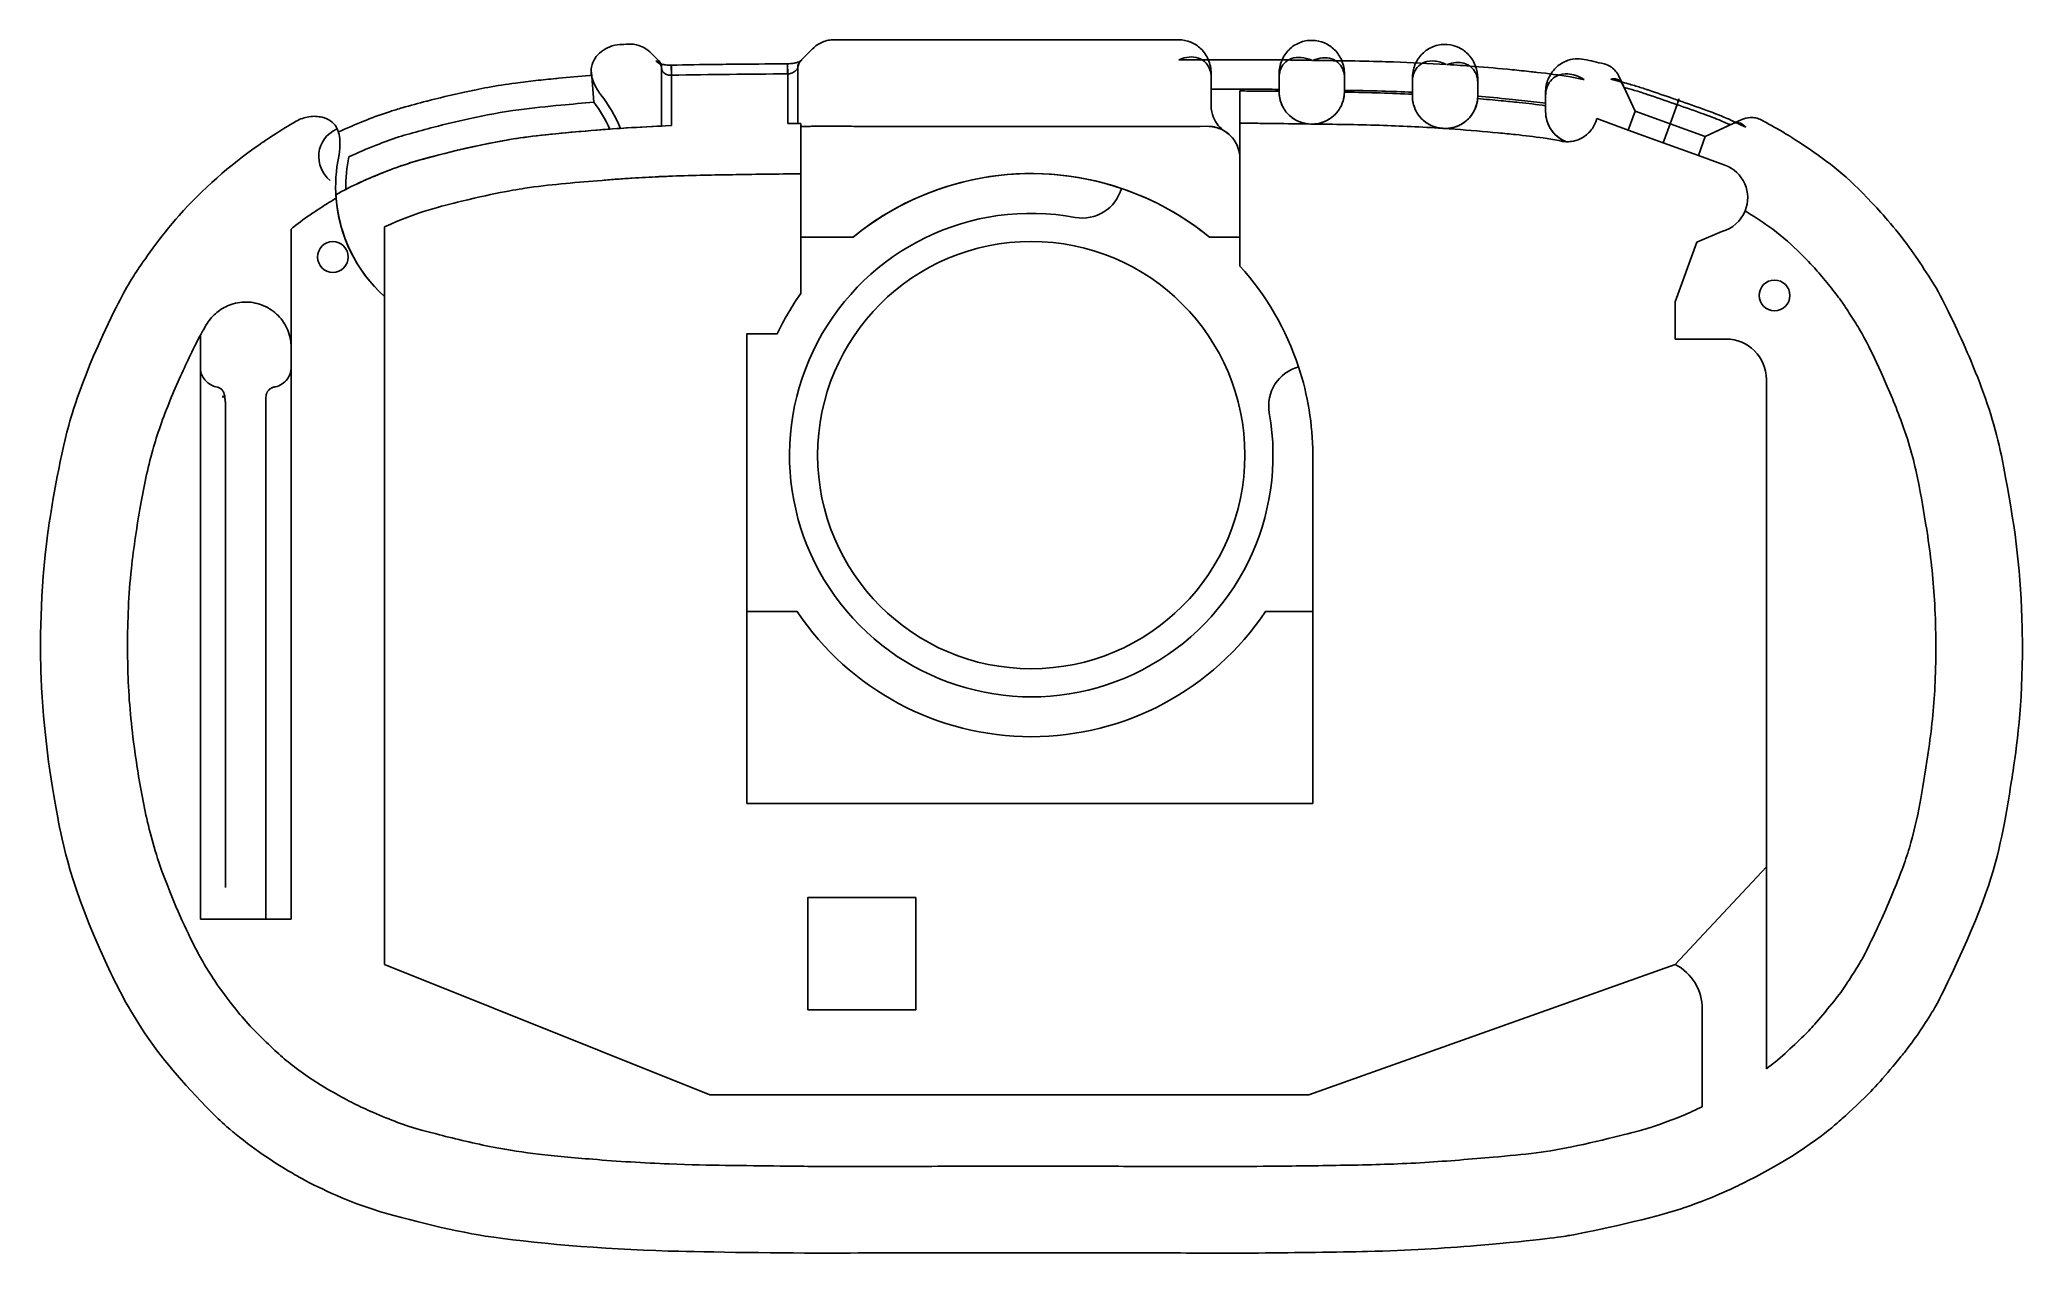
# Model space of a CAD drawing. Header units: inches. Extents: x -3.87 to 3.87, y -2.37 to 2.37.
import ezdxf

# ---------------------------------------------------------------- set-up
doc = ezdxf.new("R2010")
doc.units = ezdxf.units.IN
doc.layers.get('0').update_dxf_attribs({"linetype": 'CONTINUOUS'})

msp = doc.modelspace()

# ---------------------------------------------------------------- linework, layer by layer
for p, q in [((-0.8548, 2.3311), (-0.9009, 2.285)), ((1.0962, 2.3641), (1.0932, 2.3642)), ((1.6218, 2.3478), (1.6187, 2.348)), ((-1.4555, 2.285), (-1.4851, 2.3146)), ((-1.444, 2.0299), (-1.444, 2.2572)), ((-1.4055, 2.2673), (-1.4046, 2.228)), ((-0.9525, 2.2728), (-0.9522, 2.2335)), ((-0.9522, 2.2728), (-0.9518, 2.2335)), ((-0.9125, 2.2572), (-0.9125, 2.0403)), ((0.5784, 2.2886), (0.5744, 2.2886)), ((1.7261, 2.2626), (1.7237, 2.2628)), ((-1.7083, 2.1226), (-1.7177, 2.2403)), ((-1.4046, 2.228), (-1.4046, 2.0314)), ((-0.9522, 2.2335), (-0.9518, 2.2335)), ((-0.9518, 2.04), (-0.9518, 2.2335)), ((0.7003, 2.1083), (0.7003, 2.2351)), ((0.7003, 2.2194), (0.7003, 2.1734)), ((0.7003, 2.1734), (0.7003, 2.1083)), ((0.9653, 2.2327), (0.9653, 2.1638)), ((0.9653, 2.173), (0.9653, 2.2172)), ((0.9653, 2.1656), (0.9653, 2.173)), ((1.2203, 2.1638), (1.2203, 2.2327)), ((1.2203, 2.2167), (1.2203, 2.1692)), ((1.4853, 2.2168), (1.4853, 2.1467)), ((1.4853, 2.1618), (1.4853, 2.2018)), ((1.7403, 2.1465), (1.7403, 2.2166)), ((1.7403, 2.1998), (1.7403, 2.1465)), ((2.3544, 2.0884), (2.2908, 2.2248)), ((2.3059, 2.1925), (2.3115, 2.1806)), ((2.3115, 2.1806), (2.3544, 2.0884)), ((-2.3591, 2.1273), (-2.3608, 2.1269)), ((0.8127, 2.0407), (0.8127, 2.1667)), ((0.8127, 1.9028), (0.8127, 2.1667)), ((0.9653, 2.1638), (0.9653, 2.1656)), ((1.2203, 2.1622), (1.2203, 2.1622)), ((1.4853, 2.1467), (1.4853, 2.1539)), ((1.7403, 2.1465), (1.7403, 2.1459)), ((1.7403, 2.1459), (1.7403, 2.1459)), ((2.0053, 2.1611), (2.0053, 2.0862)), ((2.0053, 2.1195), (2.0053, 2.1473)), ((2.0053, 2.0862), (2.0053, 2.1092)), ((2.4913, 2.0386), (2.5185, 2.1134)), ((2.5185, 2.1134), (2.4913, 2.0386)), ((2.5102, 2.1347), (2.5049, 2.1365)), ((-0.9007, 1.8435), (-0.9007, 2.0404)), ((-0.9007, 2.0404), (-0.9007, 2.0286)), ((-0.9007, 2.0286), (-0.9007, 1.5963)), ((1.0896, 2.0378), (1.0927, 2.0378)), ((1.603, 2.021), (1.606, 2.0208)), ((2.2009, 2.0464), (2.2054, 2.0589)), ((2.2054, 2.0589), (2.3275, 2.0144)), ((2.3275, 2.0144), (2.3544, 2.0884)), ((2.3544, 2.0884), (2.4913, 2.0386)), ((2.4913, 2.0386), (2.6282, 1.9888)), ((2.7704, 2.0551), (2.6282, 1.9888)), ((2.6282, 1.9888), (2.7259, 2.0343)), ((2.7259, 2.0343), (2.737, 2.0395)), ((2.6282, 1.9888), (2.6013, 1.9148)), ((0.8127, 1.5963), (0.8127, 1.9028)), ((2.6013, 1.9148), (2.7049, 1.8771)), ((-2.8892, 1.6282), (-2.8892, -1.0644)), ((-2.8892, 1.1662), (-2.8892, 1.6282)), ((-2.525, 1.3645), (-2.525, 1.6368)), ((-0.9007, 1.5963), (-0.697, 1.5963)), ((0.694, 1.5963), (0.8127, 1.5963)), ((2.5958, 1.5774), (2.5111, 1.3447)), ((2.6931, 1.6189), (2.5958, 1.5774)), ((-2.525, -1.2414), (-2.525, 1.3645)), ((2.5111, 1.3447), (2.5111, 1.199)), ((-3.2436, -1.0644), (-3.2436, 1.2137)), ((2.5111, 1.199), (2.709, 1.199)), ((2.8665, 1.0415), (2.8665, -1.6479)), ((-3.1451, -0.941), (-3.1451, 0.9305)), ((-2.9877, 0.9727), (-2.9877, -1.0644)), ((2.8665, -0.8605), (2.5111, -1.2406)), ((2.8665, -1.6479), (2.8665, -0.8605)), ((-2.8892, -1.0644), (-3.2436, -1.0644)), ((-1.2552, -1.7496), (-2.525, -1.2414)), ((2.5111, -1.2406), (1.081, -1.7496)), ((2.6165, -1.7961), (2.6165, -1.4149)), ((2.6165, -1.4149), (2.6165, -1.7961)), ((1.081, -1.7496), (-1.2552, -1.7496))]:
    msp.add_line(p, q)
for points in [[(2.4644, 1.9646), (2.3275, 2.0144), (2.3544, 2.0884), (2.4913, 2.0386)], [(2.6013, 1.9148), (2.4644, 1.9646), (2.4913, 2.0386), (2.6282, 1.9888)], [(-0.4516, -0.9792), (-0.4516, -1.418), (-0.8731, -1.418), (-0.8731, -0.9792)]]:
    msp.add_lwpolyline(points, close=True)
for points in [[(0.9272, 0.9107, -0.389301), (1.0416, 1.0903, -0.078897), (1.0969, 0.7503), (1.0969, 0.1358), (0.9118, 0.1358, -0.53447), (-0.9148, 0.1358), (-1.1109, 0.1358), (-1.1109, 1.2196), (-0.9926, 1.2196, -0.041569), (-0.9007, 1.3771), (-0.9007, 1.5963), (-0.697, 1.5963, -0.258398), (0.3501, 1.7868, -0.389301), (0.1697, 1.6737, 3.19612)], [(0.8127, 1.4834, -0.104652), (1.0416, 1.0903, 0.389301), (0.9272, 0.9107, -3.19612), (0.1697, 1.6737, 0.389301), (0.3501, 1.7868, -0.090203), (0.694, 1.5963), (0.8127, 1.5963)], [(-1.1109, -0.6131), (-1.1109, 0.1358), (-0.9148, 0.1358, 0.53447), (0.9118, 0.1358), (1.0969, 0.1358), (1.0969, -0.6131)]]:
    msp.add_lwpolyline(points, format="xyb", close=True)
for centre, radius in [((-2.7265, 1.519), 0.06), ((-0.0015, 0.7461), 0.8335), ((2.8985, 1.369), 0.06)]:
    msp.add_circle(centre, radius)
for centre, radius, start, end in [((-1.4833, 2.2572), 0.0394, 0, 45), ((-0.8731, 2.2572), 0.0394, 135, 180), ((-2.1365, 1.794), 0.5398, 24.50943, 37.50103), ((-2.1365, 1.794), 0.5791, 23.06479, 38.21504), ((-2.6636, 1.9101), 0.1181, 114.66995, 231.74208), ((0.6868, 1.9028), 0.126, 57.36493, 90.08832), ((-2.1365, 1.794), 0.5791, 168.28052, 184.51589), ((-2.1365, 1.794), 0.5398, 167.581, 181.1991), ((2.6585, 1.7498), 0.1354, -22.14739, 70), ((-0.0015, 0.7461), 1.0984, 50.71503, 129.28497), ((-2.1365, 1.794), 0.5791, 183.20878, 227.86311), ((-2.1365, 1.794), 0.5791, 184.51589, 227.86311), ((2.6585, 1.7498), 0.1354, 284.79928, 337.85261), ((2.709, 1.0415), 0.1575, 0, 90), ((2.4197, -1.4149), 0.1969, 0.00003, 62.32205), ((2.4197, -1.4149), 0.1969, 0.00003, 62.32205)]:
    msp.add_arc(centre, radius, start, end)
for centre, major_axis, ratio, start_param, end_param in [((-1.4825, 2.2502), (0.0345, 0.0189), 0.955342, 5.762238, 6.908721), ((-1.4062, 2.2279), (-0.0009, 0.0394), 0.020321, 4.711912, 6.30531), ((-0.8732, 2.2565), (-0.0362, 0.0154), 0.992911, 5.802521, 6.687091), ((2.4995, 2.061), (0.0259, 0.0744), 0.014045, 5.497688, 6.664639), ((2.4995, 2.061), (0.0259, 0.0744), 0.014045, 5.497688, 6.664639), ((-3.1746, 0.974), (0.0275, 0.0024), 0.036655, 5.317963, 6.613948), ((-3.1746, 0.974), (0.0275, 0.0024), 0.036655, 5.317963, 6.613948), ((-3.1744, 0.9727), (0.0275, 0.0022), 0.054654, 5.315731, 6.60415), ((-3.1744, 0.9727), (0.0275, 0.0022), 0.054654, 5.315731, 6.60415)]:
    msp.add_ellipse(centre, major_axis=major_axis, ratio=ratio, start_param=start_param, end_param=end_param)
for points, knots in [([(-1.6071, 2.3476), (-1.6204, 2.3468), (-1.6334, 2.3439), (-1.6574, 2.3348), (-1.6684, 2.3287), (-1.6886, 2.3132), (-1.6978, 2.3036), (-1.7099, 2.2846), (-1.7153, 2.2737), (-1.7191, 2.2514), (-1.7192, 2.2429), (-1.7171, 2.2244), (-1.7144, 2.2146), (-1.7049, 2.189), (-1.6956, 2.172), (-1.6857, 2.1579)], [-0.8054927, -0.8054927, -0.8054927, -0.8054927, -0.6589632, -0.6589632, -0.5214723, -0.5214723, -0.3769336, -0.3769336, -0.2712665, -0.2712665, -0.2064067, -0.2064067, -0.1312136, -0.1312136, 0, 0, 0, 0]), ([(-1.4851, 2.3146), (-1.4918, 2.3213), (-1.4993, 2.3273), (-1.5153, 2.3372), (-1.5238, 2.3412), (-1.5463, 2.3486), (-1.5605, 2.3505), (-1.5747, 2.3497)], [-0.2519849, -0.2519849, -0.2519849, -0.2519849, -0.1798192, -0.1798192, -0.1084999, -0.1084999, 0, 0, 0, 0]), ([(-0.7708, 2.3669), (-0.7785, 2.3669), (-0.7862, 2.3661), (-0.8014, 2.3629), (-0.8088, 2.3605), (-0.8305, 2.3513), (-0.8437, 2.3423), (-0.8548, 2.3311)], [-0.2383048, -0.2383048, -0.2383048, -0.2383048, -0.1796669, -0.1796669, -0.1200475, -0.1200475, 0, 0, 0, 0]), ([(0.5744, 2.3666), (0.463, 2.3667), (0.3511, 2.3664), (0.0368, 2.3652), (-0.1667, 2.3662), (-0.3997, 2.3665), (-0.5917, 2.3667), (-0.7708, 2.3669)], [-315.246858, -315.246858, -315.246858, -315.246858, -312.494557, -312.494557, -307.554489, -307.554489, -306.880434, -306.880434, -306.880434, -306.880434]), ([(0.5744, 2.3666), (0.5902, 2.3666), (0.6058, 2.3635), (0.6354, 2.3514), (0.6489, 2.3424), (0.6725, 2.3194), (0.6821, 2.3054), (0.6926, 2.2814), (0.6955, 2.2724), (0.6993, 2.254), (0.7003, 2.2446), (0.7003, 2.2351)], [0, 0, 0, 0, 0.1204274, 0.1204274, 0.243238, 0.243238, 0.3711342, 0.3711342, 0.4426437, 0.4426437, 0.5145061, 0.5145061, 0.5145061, 0.5145061]), ([(0.9653, 2.2327), (0.9653, 2.2506), (0.9688, 2.2684), (0.9823, 2.301), (0.9919, 2.3156), (1.016, 2.3396), (1.0299, 2.3488), (1.0528, 2.3582), (1.0607, 2.3606), (1.0768, 2.3636), (1.085, 2.3643), (1.0932, 2.3642)], [0, 0, 0, 0, 0.1364702, 0.1364702, 0.2688565, 0.2688565, 0.3952724, 0.3952724, 0.4579695, 0.4579695, 0.5204973, 0.5204973, 0.5204973, 0.5204973]), ([(1.0962, 2.3641), (1.112, 2.3639), (1.1276, 2.3605), (1.157, 2.348), (1.1704, 2.3388), (1.1937, 2.3154), (1.2031, 2.3013), (1.2167, 2.269), (1.2203, 2.2509), (1.2203, 2.2327)], [0, 0, 0, 0, 0.1204668, 0.1204668, 0.2434383, 0.2434383, 0.3715507, 0.3715507, 0.5100938, 0.5100938, 0.5100938, 0.5100938]), ([(1.4853, 2.2168), (1.4853, 2.2347), (1.4888, 2.2524), (1.5023, 2.285), (1.5119, 2.2996), (1.536, 2.3236), (1.5499, 2.3329), (1.5737, 2.3426), (1.5825, 2.3451), (1.6005, 2.3481), (1.6096, 2.3485), (1.6187, 2.348)], [0, 0, 0, 0, 0.1364248, 0.1364248, 0.2687743, 0.2687743, 0.3951826, 0.3951826, 0.4649597, 0.4649597, 0.5345497, 0.5345497, 0.5345497, 0.5345497]), ([(1.6218, 2.3478), (1.6376, 2.3468), (1.653, 2.3427), (1.6819, 2.3288), (1.6949, 2.319), (1.7172, 2.2944), (1.726, 2.2798), (1.7375, 2.2488), (1.7403, 2.2327), (1.7403, 2.2166)], [0, 0, 0, 0, 0.1206096, 0.1206096, 0.2440975, 0.2440975, 0.3728876, 0.3728876, 0.4957037, 0.4957037, 0.4957037, 0.4957037]), ([(-1.4277, 2.2684), (-1.433, 2.2691), (-1.4381, 2.2701), (-1.4472, 2.2726), (-1.4513, 2.274), (-1.4589, 2.2776), (-1.462, 2.2797), (-1.4647, 2.2828), (-1.4652, 2.2839), (-1.4651, 2.2848)], [-0.2184546, -0.2184546, -0.2184546, -0.2184546, -0.1643013, -0.1643013, -0.110139, -0.110139, -0.0423612, -0.0423612, 0, 0, 0, 0]), ([(-1.4435, 2.2502), (-1.4431, 2.2487), (-1.4425, 2.2472), (-1.44, 2.243), (-1.4379, 2.2405), (-1.433, 2.2362), (-1.4305, 2.2344), (-1.4231, 2.2305), (-1.4178, 2.2287), (-1.4099, 2.2279), (-1.4076, 2.2278), (-1.4054, 2.2279)], [0, 0, 0, 0, 0.0423612, 0.0423612, 0.110139, 0.110139, 0.1643013, 0.1643013, 0.2516868, 0.2516868, 0.2858883, 0.2858883, 0.2858883, 0.2858883]), ([(-1.4071, 2.2673), (-1.4107, 2.2672), (-1.4142, 2.2672), (-1.4211, 2.2676), (-1.4245, 2.2679), (-1.4277, 2.2684)], [-0.28588831, -0.28588831, -0.28588831, -0.28588831, -0.25168679, -0.25168679, -0.21845463, -0.21845463, -0.21845463, -0.21845463]), ([(-1.1307, 2.2713), (-1.1468, 2.2712), (-1.1628, 2.271), (-1.1961, 2.2707), (-1.2133, 2.2705), (-1.2306, 2.2703)], [-0.6967323, -0.6967323, -0.6967323, -0.6967323, -0.5745198, -0.5745198, -0.4432456, -0.4432456, -0.4432456, -0.4432456]), ([(-0.9222, 2.2764), (-0.9252, 2.2757), (-0.9284, 2.275), (-0.9348, 2.274), (-0.9382, 2.2736), (-0.9451, 2.273), (-0.9487, 2.2728), (-0.9522, 2.2728)], [-0.1050098, -0.1050098, -0.1050098, -0.1050098, -0.0704452, -0.0704452, -0.0358705, -0.0358705, 0, 0, 0, 0]), ([(-0.9518, 2.2335), (-0.9495, 2.2335), (-0.9471, 2.2337), (-0.9425, 2.2345), (-0.9403, 2.2351), (-0.9348, 2.2369), (-0.9315, 2.2384), (-0.9263, 2.2415), (-0.9242, 2.2429), (-0.9193, 2.2469), (-0.9168, 2.2495), (-0.9136, 2.2538), (-0.9127, 2.2556), (-0.9125, 2.2565)], [0, 0, 0, 0, 0.0358705, 0.0358705, 0.0704452, 0.0704452, 0.1268013, 0.1268013, 0.1713693, 0.1713693, 0.2436553, 0.2436553, 0.309656, 0.309656, 0.309656, 0.309656]), ([(-0.9006, 2.2842), (-0.9023, 2.2833), (-0.9046, 2.2821), (-0.91, 2.2799), (-0.9132, 2.2788), (-0.9185, 2.2773), (-0.9203, 2.2768), (-0.9222, 2.2764)], [-0.2159282, -0.2159282, -0.2159282, -0.2159282, -0.1713693, -0.1713693, -0.1268013, -0.1268013, -0.1050098, -0.1050098, -0.1050098, -0.1050098]), ([(-0.8983, 2.2868), (-0.8967, 2.2875), (-0.8967, 2.2869), (-0.8987, 2.2854), (-0.8995, 2.2848), (-0.9006, 2.2842)], [-0.30965599, -0.30965599, -0.30965599, -0.30965599, -0.24365526, -0.24365526, -0.21592816, -0.21592816, -0.21592816, -0.21592816]), ([(0.7003, 2.2194), (0.7003, 2.2304), (0.6986, 2.2405), (0.6921, 2.26), (0.6868, 2.2688), (0.6721, 2.2851), (0.6618, 2.2914), (0.6394, 2.2989), (0.6272, 2.3001), (0.6017, 2.2979), (0.5881, 2.2944), (0.5746, 2.2887), (0.5745, 2.2886), (0.5744, 2.2886)], [0, 0, 0, 0, 0.0897847, 0.0897847, 0.1933842, 0.1933842, 0.3307336, 0.3307336, 0.470997, 0.470997, 0.6178029, 0.6178029, 0.6189491, 0.6189491, 0.6189491, 0.6189491]), ([(0.7736, 2.2887), (0.7695, 2.2887), (0.7654, 2.2887), (0.7004, 2.2886), (0.6395, 2.2886), (0.5784, 2.2886)], [-50.6450345, -50.6450345, -50.6450345, -50.6450345, -50.6140262, -50.6140262, -50.148501, -50.148501, -50.148501, -50.148501]), ([(0.9971, 2.2877), (0.9512, 2.2884), (0.9052, 2.2887), (0.8595, 2.2888), (0.8414, 2.2888), (0.8234, 2.2888), (0.8053, 2.2888)], [-51.2078555, -51.2078555, -51.2078555, -51.2078555, -50.8619699, -50.8619699, -50.8619699, -50.7254552, -50.7254552, -50.7254552, -50.7254552]), ([(1.0932, 2.2862), (1.0931, 2.2862), (1.093, 2.2863), (1.079, 2.2924), (1.065, 2.2962), (1.0386, 2.2986), (1.0259, 2.2974), (1.0034, 2.2895), (0.9932, 2.2831), (0.9787, 2.2668), (0.9735, 2.258), (0.9669, 2.2384), (0.9653, 2.2282), (0.9653, 2.2172)], [-0.0011602, -0.0011602, -0.0011602, -0.0011602, 0, 0, 0.1535291, 0.1535291, 0.2997715, 0.2997715, 0.4361856, 0.4361856, 0.5396431, 0.5396431, 0.6299879, 0.6299879, 0.6299879, 0.6299879]), ([(1.2203, 2.2167), (1.2203, 2.2277), (1.2186, 2.2378), (1.212, 2.2574), (1.2067, 2.2661), (1.1917, 2.2824), (1.1813, 2.2886), (1.1591, 2.2958), (1.1473, 2.2968), (1.1226, 2.2948), (1.1095, 2.2915), (1.0964, 2.2862), (1.0963, 2.2862), (1.0962, 2.2861)], [0, 0, 0, 0, 0.0902358, 0.0902358, 0.1951601, 0.1951601, 0.3345833, 0.3345833, 0.4704208, 0.4704208, 0.6121301, 0.6121301, 0.6132715, 0.6132715, 0.6132715, 0.6132715]), ([(1.2075, 2.2845), (1.2068, 2.2845), (1.2062, 2.2845), (1.1923, 2.2847), (1.1792, 2.2849), (1.1661, 2.2851)], [-50.4482519, -50.4482519, -50.4482519, -50.4482519, -50.443226, -50.443226, -50.3429472, -50.3429472, -50.3429472, -50.3429472]), ([(1.4124, 2.28), (1.398, 2.2805), (1.3836, 2.2809), (1.3692, 2.2813), (1.3633, 2.2815), (1.3574, 2.2817), (1.3516, 2.2818)], [-50.962654, -50.962654, -50.962654, -50.962654, -50.8545537, -50.8545537, -50.8545537, -50.8105112, -50.8105112, -50.8105112, -50.8105112]), ([(1.6183, 2.27), (1.6182, 2.2701), (1.6181, 2.2701), (1.603, 2.2774), (1.5878, 2.282), (1.559, 2.2848), (1.5453, 2.2834), (1.5222, 2.2745), (1.5125, 2.268), (1.4984, 2.2516), (1.4933, 2.2428), (1.4869, 2.2232), (1.4853, 2.2129), (1.4853, 2.2018)], [-0.0011755, -0.0011755, -0.0011755, -0.0011755, 0, 0, 0.1670742, 0.1670742, 0.3247071, 0.3247071, 0.4561709, 0.4561709, 0.5567963, 0.5567963, 0.6465306, 0.6465306, 0.6465306, 0.6465306]), ([(1.7403, 2.1998), (1.7403, 2.2108), (1.7385, 2.2208), (1.7316, 2.2405), (1.7259, 2.2493), (1.7099, 2.2656), (1.6986, 2.2717), (1.6767, 2.2775), (1.6663, 2.2782), (1.6446, 2.2766), (1.6332, 2.274), (1.6216, 2.2699), (1.6215, 2.2699), (1.6214, 2.2698)], [0, 0, 0, 0, 0.0926777, 0.0926777, 0.2036897, 0.2036897, 0.3519695, 0.3519695, 0.471159, 0.471159, 0.5942085, 0.5942085, 0.5953462, 0.5953462, 0.5953462, 0.5953462]), ([(1.9488, 2.242), (1.9241, 2.2447), (1.8994, 2.2472), (1.8747, 2.2496), (1.8252, 2.2544), (1.7757, 2.2587), (1.7261, 2.2626)], [-51.0362429, -51.0362429, -51.0362429, -51.0362429, -50.8504313, -50.8504313, -50.8504313, -50.4771664, -50.4771664, -50.4771664, -50.4771664]), ([(2.0053, 2.1611), (2.0053, 2.179), (2.0088, 2.1968), (2.0222, 2.2293), (2.0319, 2.2439), (2.056, 2.2679), (2.0699, 2.2771), (2.0963, 2.288), (2.1081, 2.2909), (2.132, 2.2931), (2.1441, 2.2924), (2.1558, 2.29)], [0, 0, 0, 0, 0.1364173, 0.1364173, 0.2687155, 0.2687155, 0.3950975, 0.3950975, 0.4869944, 0.4869944, 0.5787047, 0.5787047, 0.5787047, 0.5787047]), ([(2.2908, 2.2248), (2.2876, 2.2317), (2.2835, 2.2382), (2.2738, 2.2499), (2.2682, 2.2551), (2.2535, 2.2655), (2.244, 2.2699), (2.2338, 2.2723)], [-0.1951124, -0.1951124, -0.1951124, -0.1951124, -0.1369546, -0.1369546, -0.0793888, -0.0793888, 0, 0, 0, 0]), ([(-2.1679, 2.1718), (-2.1848, 2.1683), (-2.2016, 2.1648), (-2.2657, 2.1506), (-2.3125, 2.1393), (-2.3591, 2.1273)], [-1.3756742, -1.3756742, -1.3756742, -1.3756742, -1.2494648, -1.2494648, -0.8910306, -0.8910306, -0.8910306, -0.8910306]), ([(-1.935, 2.2073), (-1.9612, 2.2044), (-1.9877, 2.2013), (-2.0501, 2.1928), (-2.0862, 2.1872), (-2.1219, 2.1807)], [-1.949635, -1.949635, -1.949635, -1.949635, -1.753489, -1.753489, -1.4892583, -1.4892583, -1.4892583, -1.4892583]), ([(-1.7251, 2.2268), (-1.7655, 2.2235), (-1.8059, 2.22), (-1.8497, 2.2158), (-1.8532, 2.2155), (-1.8566, 2.2152)], [-2.4777938, -2.4777938, -2.4777938, -2.4777938, -2.1720815, -2.1720815, -2.1461751, -2.1461751, -2.1461751, -2.1461751]), ([(-1.4046, 2.228), (-1.3292, 2.2298), (-1.2538, 2.2307), (-1.103, 2.2323), (-1.0276, 2.233), (-0.9522, 2.2335)], [0, 0, 0, 0, 0.57452, 0.57452, 1.14904, 1.14904, 1.14904, 1.14904]), ([(-1.4046, 2.228), (-1.3292, 2.2298), (-1.2538, 2.2307), (-1.103, 2.2323), (-1.0276, 2.233), (-0.9522, 2.2335)], [0, 0, 0, 0, 0.57452, 0.57452, 1.14904, 1.14904, 1.14904, 1.14904]), ([(0.7003, 2.1734), (0.7207, 2.1735), (0.7412, 2.1735), (0.7942, 2.1736), (0.8267, 2.1737), (0.8592, 2.1736), (0.8946, 2.1735), (0.9299, 2.1734), (0.9653, 2.173)], [50.4582381, 50.4582381, 50.4582381, 50.4582381, 50.6140262, 50.6140262, 50.8619699, 50.8619699, 50.8619699, 51.1313437, 51.1313437, 51.1313437, 51.1313437]), ([(0.7003, 2.1734), (0.7207, 2.1735), (0.7412, 2.1735), (0.7942, 2.1736), (0.8267, 2.1737), (0.8592, 2.1736), (0.8946, 2.1735), (0.9299, 2.1734), (0.9653, 2.173)], [50.4582381, 50.4582381, 50.4582381, 50.4582381, 50.6140262, 50.6140262, 50.8619699, 50.8619699, 50.8619699, 51.1313437, 51.1313437, 51.1313437, 51.1313437]), ([(1.2203, 2.1692), (1.2688, 2.1685), (1.3174, 2.1676), (1.3659, 2.1662), (1.4057, 2.1651), (1.4455, 2.1636), (1.4853, 2.1618)], [50.4846251, 50.4846251, 50.4846251, 50.4846251, 50.8545537, 50.8545537, 50.8545537, 51.1580116, 51.1580116, 51.1580116, 51.1580116]), ([(2.1555, 2.2112), (2.1554, 2.2113), (2.1553, 2.2113), (2.1337, 2.2252), (2.1122, 2.2323), (2.0768, 2.2348), (2.0623, 2.2322), (2.0401, 2.2217), (2.0312, 2.2149), (2.018, 2.1983), (2.0132, 2.1894), (2.0069, 2.1693), (2.0053, 2.1586), (2.0053, 2.1473)], [-0.0012346, -0.0012346, -0.0012346, -0.0012346, 0, 0, 0.2480899, 0.2480899, 0.4467348, 0.4467348, 0.5993175, 0.5993175, 0.7203485, 0.7203485, 0.8352116, 0.8352116, 0.8352116, 0.8352116]), ([(2.3059, 2.1925), (2.3028, 2.1992), (2.2982, 2.2044), (2.2883, 2.2109), (2.2833, 2.2128), (2.2723, 2.2146), (2.2663, 2.2144), (2.26, 2.2133), (2.26, 2.2132), (2.2599, 2.2132)], [0, 0, 0, 0, 0.0837003, 0.0837003, 0.1519297, 0.1519297, 0.2215131, 0.2215131, 0.2222894, 0.2222894, 0.2222894, 0.2222894]), ([(2.3273, 2.1946), (2.3175, 2.1973), (2.3081, 2.1999), (2.2988, 2.2024), (2.2985, 2.2025), (2.2981, 2.2026), (2.2977, 2.2028)], [-5.33348912, -5.33348912, -5.33348912, -5.33348912, -5.25900231, -5.25900231, -5.25900231, -5.25604625, -5.25604625, -5.25604625, -5.25604625]), ([(2.3115, 2.1806), (2.3251, 2.1769), (2.3387, 2.1731), (2.3523, 2.1691), (2.369, 2.1642), (2.3855, 2.1589), (2.4021, 2.1533), (2.4367, 2.1418), (2.4711, 2.1298), (2.5056, 2.1178), (2.5099, 2.1163), (2.5142, 2.1149), (2.5185, 2.1134)], [5.2872164, 5.2872164, 5.2872164, 5.2872164, 5.3951671, 5.3951671, 5.3951671, 5.5279359, 5.5279359, 5.5279359, 5.8058575, 5.8058575, 5.8058575, 5.8405191, 5.8405191, 5.8405191, 5.8405191]), ([(2.3115, 2.1806), (2.3251, 2.1769), (2.3387, 2.1731), (2.3523, 2.1691), (2.369, 2.1642), (2.3855, 2.1589), (2.4021, 2.1533), (2.4367, 2.1418), (2.4711, 2.1298), (2.5056, 2.1178), (2.5099, 2.1163), (2.5142, 2.1149), (2.5185, 2.1134)], [5.2872164, 5.2872164, 5.2872164, 5.2872164, 5.3951671, 5.3951671, 5.3951671, 5.5279359, 5.5279359, 5.5279359, 5.8058575, 5.8058575, 5.8058575, 5.8405191, 5.8405191, 5.8405191, 5.8405191]), ([(-2.6636, 1.9101), (-2.6286, 1.9262), (-2.593, 1.9413), (-2.5571, 1.9555), (-2.5281, 1.9668), (-2.4989, 1.9777), (-2.4692, 1.9872), (-2.4551, 1.9917), (-2.441, 1.9959), (-2.4267, 2), (-2.3956, 2.0091), (-2.3643, 2.0174), (-2.3329, 2.0255), (-2.2873, 2.0372), (-2.2416, 2.0483), (-2.131, 2.0727), (-2.0659, 2.0846), (-1.9459, 2.1008), (-1.8912, 2.1063), (-1.7938, 2.1155), (-1.751, 2.1192), (-1.7083, 2.1226)], [0, 0, 0, 0, 0.294147, 0.294147, 0.294147, 0.531503, 0.531503, 0.531503, 0.64418, 0.64418, 0.64418, 0.891031, 0.891031, 0.891031, 1.249465, 1.249465, 1.753489, 1.753489, 2.172081, 2.172081, 2.49893, 2.49893, 2.49893, 2.49893]), ([(-2.6636, 1.9101), (-2.6286, 1.9262), (-2.593, 1.9413), (-2.5571, 1.9555), (-2.5281, 1.9668), (-2.4989, 1.9777), (-2.4692, 1.9872), (-2.4551, 1.9917), (-2.441, 1.9959), (-2.4267, 2), (-2.3956, 2.0091), (-2.3643, 2.0174), (-2.3329, 2.0255), (-2.2873, 2.0372), (-2.2416, 2.0483), (-2.131, 2.0727), (-2.0659, 2.0846), (-1.9459, 2.1008), (-1.8912, 2.1063), (-1.7938, 2.1155), (-1.751, 2.1192), (-1.7083, 2.1226)], [0, 0, 0, 0, 0.294147, 0.294147, 0.294147, 0.531503, 0.531503, 0.531503, 0.64418, 0.64418, 0.64418, 0.891031, 0.891031, 0.891031, 1.249465, 1.249465, 1.753489, 1.753489, 2.172081, 2.172081, 2.49893, 2.49893, 2.49893, 2.49893]), ([(0.7003, 2.1083), (0.7003, 2.093), (0.7033, 2.0777), (0.7137, 2.0523), (0.72, 2.0419), (0.7354, 2.0234), (0.7445, 2.0154), (0.7547, 2.0089)], [0, 0, 0, 0, 0.1171933, 0.1171933, 0.2091402, 0.2091402, 0.301087, 0.301087, 0.301087, 0.301087]), ([(0.7003, 2.1083), (0.7003, 2.093), (0.7033, 2.0777), (0.7137, 2.0523), (0.72, 2.0419), (0.7354, 2.0234), (0.7445, 2.0154), (0.7547, 2.0089)], [0, 0, 0, 0, 0.1171933, 0.1171933, 0.2091402, 0.2091402, 0.301087, 0.301087, 0.301087, 0.301087]), ([(0.9653, 2.1656), (0.9604, 2.1657), (0.9554, 2.1657), (0.9505, 2.1658), (0.9279, 2.1661), (0.9053, 2.1663), (0.8827, 2.1664), (0.8711, 2.1665), (0.8595, 2.1666), (0.8362, 2.1666), (0.8246, 2.1667), (0.8129, 2.1667), (0.8129, 2.1667), (0.8128, 2.1667), (0.8127, 2.1667)], [3.130648, 3.130648, 3.130648, 3.130648, 3.1681901, 3.1681901, 3.1681901, 3.3403135, 3.3403135, 3.3403135, 3.4289621, 3.4289621, 3.5176106, 3.5176106, 3.5176106, 3.5180952, 3.5180952, 3.5180952, 3.5180952]), ([(0.9653, 2.1656), (0.9604, 2.1657), (0.9554, 2.1657), (0.9505, 2.1658), (0.9279, 2.1661), (0.9053, 2.1663), (0.8827, 2.1664), (0.8711, 2.1665), (0.8595, 2.1666), (0.8362, 2.1666), (0.8246, 2.1667), (0.8129, 2.1667), (0.8129, 2.1667), (0.8128, 2.1667), (0.8127, 2.1667)], [3.130648, 3.130648, 3.130648, 3.130648, 3.1681901, 3.1681901, 3.1681901, 3.3403135, 3.3403135, 3.3403135, 3.4289621, 3.4289621, 3.5176106, 3.5176106, 3.5176106, 3.5180952, 3.5180952, 3.5180952, 3.5180952]), ([(1.0896, 2.0378), (1.0732, 2.0381), (1.057, 2.0415), (1.0268, 2.0543), (1.0131, 2.0636), (0.9901, 2.087), (0.9809, 2.1008), (0.9685, 2.1312), (0.9653, 2.1474), (0.9653, 2.1638)], [0, 0, 0, 0, 0.1250062, 0.1250062, 0.2500125, 0.2500125, 0.3750187, 0.3750187, 0.4999848, 0.4999848, 0.4999848, 0.4999848]), ([(0.9653, 2.1638), (0.9653, 2.152), (0.9669, 2.1405), (0.9736, 2.117), (0.9789, 2.1055), (0.9941, 2.0821), (1.0048, 2.0711), (1.0271, 2.0546), (1.0388, 2.0486), (1.0634, 2.0402), (1.0763, 2.038), (1.0894, 2.0378), (1.0895, 2.0378), (1.0896, 2.0378)], [0, 0, 0, 0, 0.0899541, 0.0899541, 0.1936568, 0.1936568, 0.3327325, 0.3327325, 0.4646203, 0.4646203, 0.6026574, 0.6026574, 0.6037727, 0.6037727, 0.6037727, 0.6037727]), ([(1.2203, 2.1638), (1.2203, 2.1474), (1.2171, 2.1311), (1.2046, 2.1008), (1.1955, 2.0869), (1.1724, 2.0636), (1.1588, 2.0543), (1.1356, 2.0444), (1.1273, 2.0419), (1.1101, 2.0385), (1.1014, 2.0377), (1.0927, 2.0378)], [0, 0, 0, 0, 0.1250062, 0.1250062, 0.2500125, 0.2500125, 0.3750187, 0.3750187, 0.4415835, 0.4415835, 0.5081483, 0.5081483, 0.5081483, 0.5081483]), ([(1.0927, 2.0378), (1.0928, 2.0378), (1.0929, 2.0378), (1.1063, 2.0376), (1.1198, 2.0396), (1.1453, 2.0478), (1.1575, 2.0539), (1.1802, 2.0705), (1.1908, 2.0812), (1.206, 2.1043), (1.2114, 2.1156), (1.2183, 2.1389), (1.2201, 2.1504), (1.2203, 2.1622)], [-0.0011245, -0.0011245, -0.0011245, -0.0011245, 0, 0, 0.143923, 0.143923, 0.2809525, 0.2809525, 0.4188587, 0.4188587, 0.5222341, 0.5222341, 0.6128361, 0.6128361, 0.6128361, 0.6128361]), ([(1.4853, 2.1539), (1.444, 2.1559), (1.4027, 2.1575), (1.3615, 2.1589), (1.3158, 2.1604), (1.2701, 2.1614), (1.223, 2.1621), (1.2217, 2.1622), (1.2203, 2.1622)], [1.8101138, 1.8101138, 1.8101138, 1.8101138, 2.1243747, 2.1243747, 2.1243747, 2.472746, 2.472746, 2.4831472, 2.4831472, 2.4831472, 2.4831472]), ([(1.603, 2.021), (1.5867, 2.0221), (1.5707, 2.0263), (1.5412, 2.0407), (1.528, 2.0508), (1.5069, 2.0745), (1.4989, 2.0876), (1.4881, 2.1162), (1.4853, 2.1314), (1.4853, 2.1467)], [0, 0, 0, 0, 0.1250062, 0.1250062, 0.2500125, 0.2500125, 0.3665809, 0.3665809, 0.4831493, 0.4831493, 0.4831493, 0.4831493]), ([(1.4853, 2.1467), (1.4853, 2.1348), (1.487, 2.1233), (1.4937, 2.0995), (1.4992, 2.0879), (1.5148, 2.064), (1.526, 2.0528), (1.5477, 2.0373), (1.5581, 2.0319), (1.5798, 2.0242), (1.5912, 2.0218), (1.6028, 2.021), (1.6029, 2.021), (1.603, 2.021)], [0, 0, 0, 0, 0.0906448, 0.0906448, 0.1978819, 0.1978819, 0.3440247, 0.3440247, 0.4631312, 0.4631312, 0.5866442, 0.5866442, 0.5877515, 0.5877515, 0.5877515, 0.5877515]), ([(1.7403, 2.1465), (1.7403, 2.1301), (1.7371, 2.1139), (1.7246, 2.0835), (1.7155, 2.0697), (1.6924, 2.0463), (1.6788, 2.037), (1.6546, 2.0267), (1.6451, 2.024), (1.6257, 2.0207), (1.6158, 2.0202), (1.606, 2.0208)], [0, 0, 0, 0, 0.1250062, 0.1250062, 0.2500125, 0.2500125, 0.3750187, 0.3750187, 0.4500476, 0.4500476, 0.5250764, 0.5250764, 0.5250764, 0.5250764]), ([(1.606, 2.0208), (1.6061, 2.0208), (1.6062, 2.0208), (1.6195, 2.0199), (1.6329, 2.0212), (1.6587, 2.0279), (1.6712, 2.0332), (1.6946, 2.0484), (1.7057, 2.0584), (1.7222, 2.0803), (1.7282, 2.0912), (1.7365, 2.114), (1.7391, 2.1253), (1.7399, 2.1371)], [-0.6058543, -0.6058543, -0.6058543, -0.6058543, -0.6047971, -0.6047971, -0.462952, -0.462952, -0.3267153, -0.3267153, -0.1915375, -0.1915375, -0.0897186, -0.0897186, 0, 0, 0, 0]), ([(2.0053, 2.1092), (1.9708, 2.1142), (1.9362, 2.1182), (1.9016, 2.1218), (1.8785, 2.1243), (1.8553, 2.1266), (1.8322, 2.1288), (1.8014, 2.1318), (1.7707, 2.1345), (1.7399, 2.1371)], [0.485085, 0.485085, 0.485085, 0.485085, 0.7500312, 0.7500312, 0.7500312, 0.9271996, 0.9271996, 0.9271996, 1.1624485, 1.1624485, 1.1624485, 1.1624485]), ([(1.7403, 2.1459), (1.7814, 2.1426), (1.8225, 2.139), (1.8636, 2.135), (1.8957, 2.1319), (1.9278, 2.1285), (1.9599, 2.1249), (1.975, 2.1232), (1.9902, 2.1214), (2.0053, 2.1195)], [50.5360333, 50.5360333, 50.5360333, 50.5360333, 50.8504313, 50.8504313, 50.8504313, 51.096294, 51.096294, 51.096294, 51.2125079, 51.2125079, 51.2125079, 51.2125079]), ([(2.5185, 2.1134), (2.5539, 2.101), (2.5893, 2.0886), (2.6245, 2.0758), (2.6465, 2.0678), (2.6684, 2.0597), (2.6899, 2.0507), (2.6979, 2.0473), (2.7058, 2.0439), (2.7136, 2.0402), (2.717, 2.0386), (2.7204, 2.037), (2.7238, 2.0354), (2.7245, 2.035), (2.7252, 2.0347), (2.7259, 2.0343)], [5.840811, 5.840811, 5.840811, 5.840811, 6.1263685, 6.1263685, 6.1263685, 6.3041145, 6.3041145, 6.3041145, 6.3698988, 6.3698988, 6.3698988, 6.3988521, 6.3988521, 6.3988521, 6.4049122, 6.4049122, 6.4049122, 6.4049122]), ([(2.5185, 2.1134), (2.5539, 2.101), (2.5893, 2.0886), (2.6245, 2.0758), (2.6465, 2.0678), (2.6684, 2.0597), (2.6899, 2.0507), (2.6979, 2.0473), (2.7058, 2.0439), (2.7136, 2.0402), (2.717, 2.0386), (2.7204, 2.037), (2.7238, 2.0354), (2.7245, 2.035), (2.7252, 2.0347), (2.7259, 2.0343)], [5.840811, 5.840811, 5.840811, 5.840811, 6.1263685, 6.1263685, 6.1263685, 6.3041145, 6.3041145, 6.3041145, 6.3698988, 6.3698988, 6.3698988, 6.3988521, 6.3988521, 6.3988521, 6.4049122, 6.4049122, 6.4049122, 6.4049122]), ([(-2.8694, 2.049), (-2.9261, 2.0165), (-2.999, 1.9675), (-3.1253, 1.8795), (-3.2389, 1.7802), (-3.3974, 1.6015), (-3.4743, 1.4899), (-3.5076, 1.4405), (-3.5348, 1.397), (-3.7058, 1.0532), (-3.7497, 0.8883), (-3.795, 0.7233), (-3.8261, 0.5314), (-3.8705, 0.21), (-3.8692, 0.0013), (-3.8576, -0.3203), (-3.8273, -0.5252), (-3.7829, -0.7571), (-3.75, -0.9371), (-3.5266, -1.4169), (-3.434, -1.5831), (-3.1908, -1.8265), (-3.1458, -1.8731), (-2.9851, -1.9969), (-2.898, -2.0477), (-2.8149, -2.0956), (-2.696, -2.1544), (-2.4701, -2.2296), (-2.2634, -2.2797), (-1.9618, -2.3272), (-1.6716, -2.3515), (-1.335, -2.3616), (-1.0052, -2.3673), (-0.6335, -2.3665), (-0.4601, -2.3666), (-0.1191, -2.3653), (0.393, -2.3664), (0.6937, -2.3668), (0.7579, -2.3679), (1.0073, -2.3656), (1.2033, -2.3632), (1.4738, -2.3571), (1.6007, -2.3488), (1.999, -2.3155), (2.0629, -2.3041), (2.2018, -2.2806), (2.4346, -2.2275), (2.5627, -2.1842), (2.6263, -2.1632), (2.7541, -2.1054), (2.8064, -2.0808), (3.0526, -1.9434), (3.1398, -1.863), (3.1927, -1.815), (3.2457, -1.7662), (3.3148, -1.6949), (3.3925, -1.5999), (3.4446, -1.535), (3.4792, -1.4817), (3.5191, -1.4174), (3.5408, -1.3849), (3.7245, -0.9875), (3.7631, -0.8539), (3.8032, -0.648), (3.8193, -0.5509), (3.8474, -0.366), (3.8692, -0.1973), (3.8651, 0.0598)], [-303.940134, -303.940134, -303.940134, -303.940134, -303.755107, -303.755107, -302.706774, -302.706774, -301.856598, -301.856598, -300.337403, -300.337403, -296.201491, -296.201491, -274.598803, -274.598803, -216.867064, -216.867064, -125.952774, -125.952774, -68.822384, -68.822384, -35.974633, -35.974633, -34.795819, -34.795819, -33.764311, -33.764311, -31.909208, -31.909208, -29.650816, -29.650816, -26.716435, -26.716435, -25.749493, -25.749493, -24.915729, -24.915729, -24.123398, -24.123398, -23.453316, -23.453316, -23.043934, -23.043934, -22.421672, -22.421672, -21.220516, -21.220516, -17.964147, -17.964147, -17.184067, -17.184067, -16.837757, -16.837757, -15.896273, -15.896273, -14.641696, -14.641696, -12.889511, -12.889511, -7.465968, -7.465968, -6.463155, -6.463155, -4.761557, -4.761557, -3.960159, -3.960159, -2.50008, -2.50008, -2.50008, -2.50008]), ([(-2.7024, 1.918), (-2.6998, 1.9342), (-2.6986, 1.9531), (-2.6998, 1.984), (-2.7016, 1.9949), (-2.7062, 2.0117), (-2.7093, 2.0194), (-2.7189, 2.0352), (-2.7258, 2.0426), (-2.7442, 2.0559), (-2.7559, 2.061), (-2.784, 2.0681), (-2.8017, 2.069), (-2.8372, 2.0636), (-2.8541, 2.0578), (-2.8694, 2.049)], [-0.7025272, -0.7025272, -0.7025272, -0.7025272, -0.6152073, -0.6152073, -0.5385383, -0.5385383, -0.4676441, -0.4676441, -0.380813, -0.380813, -0.2739551, -0.2739551, -0.1343126, -0.1343126, 0, 0, 0, 0]), ([(-2.7147, 1.7616), (-2.6563, 1.7957), (-2.5876, 1.8254), (-2.4565, 1.8777), (-2.3981, 1.8956), (-2.1091, 1.9695), (-1.9998, 1.983), (-1.8451, 2.0035), (-1.6763, 2.0159), (-1.6037, 2.0209)], [0, 0, 0, 0, 0.515559, 0.515559, 1.155589, 1.155589, 2.656326, 2.656326, 9.131081, 9.131081, 9.131081, 9.131081]), ([(-2.6761, 1.7827), (-2.6421, 1.8002), (-2.585, 1.8278), (-2.4633, 1.874), (-2.403, 1.8957), (-2.1248, 1.9636), (-2.0312, 1.9795), (-1.8584, 2.0008), (-1.7381, 2.0111), (-1.6454, 2.0179)], [0.0470214, 0.0470214, 0.0470214, 0.0470214, 0.2524973, 0.2524973, 0.3460802, 0.3460802, 0.4403525, 0.4403525, 0.5396164, 0.5396164, 0.5396164, 0.5396164]), ([(-0.9007, 2.0286), (-0.7903, 2.0293), (-0.68, 2.0286), (-0.3037, 2.0287), (-0.0377, 2.0271), (0.2581, 2.0282), (0.5112, 2.0285), (0.6866, 2.0288)], [-36.520419, -36.520419, -36.520419, -36.520419, -27.756683, -27.756683, -6.634754, -6.634754, -4.263378, -4.263378, -4.263378, -4.263378]), ([(-0.9007, 2.0286), (-0.8017, 2.0292), (-0.7242, 2.0288), (-0.6411, 2.0287), (-0.5382, 2.0285), (-0.4258, 2.0288), (-0.3157, 2.0285), (-0.177, 2.028), (-0.0384, 2.0273), (0.0999, 2.0277), (0.2183, 2.028), (0.3402, 2.0287), (0.4563, 2.0287), (0.5338, 2.0287), (0.6094, 2.0286), (0.6866, 2.0288)], [0.20046735, 0.20046735, 0.20046735, 0.20046735, 0.21337295, 0.21337295, 0.21337295, 0.22938131, 0.22938131, 0.22938131, 0.24953701, 0.24953701, 0.24953701, 0.26678761, 0.26678761, 0.26678761, 0.2782977, 0.2782977, 0.2782977, 0.2782977]), ([(0.6866, 2.0288), (0.6951, 2.0288), (0.7035, 2.0279), (0.7202, 2.0246), (0.7283, 2.022), (0.7512, 2.0123), (0.7649, 2.003), (0.788, 1.9796), (0.7971, 1.9658), (0.8095, 1.9354), (0.8127, 1.9192), (0.8127, 1.9028)], [-0.5044351, -0.5044351, -0.5044351, -0.5044351, -0.4397269, -0.4397269, -0.3750187, -0.3750187, -0.2500125, -0.2500125, -0.1250062, -0.1250062, 0, 0, 0, 0]), ([(0.8127, 2.0407), (0.8243, 2.0407), (0.8358, 2.0407), (0.8589, 2.0406), (0.8704, 2.0405), (0.8819, 2.0405), (0.9043, 2.0403), (0.9266, 2.0401), (0.9489, 2.0398), (0.9956, 2.0392), (1.0424, 2.0385), (1.0896, 2.0378)], [-3.5176106, -3.5176106, -3.5176106, -3.5176106, -3.4289621, -3.4289621, -3.3403135, -3.3403135, -3.3403135, -3.1681901, -3.1681901, -3.1681901, -2.8106968, -2.8106968, -2.8106968, -2.8106968]), ([(1.0927, 2.0378), (1.1362, 2.0372), (1.1795, 2.0368), (1.2676, 2.0354), (1.3125, 2.0344), (1.3574, 2.033), (1.4391, 2.0303), (1.5214, 2.0263), (1.603, 2.021)], [-2.803173, -2.803173, -2.803173, -2.803173, -2.472746, -2.472746, -2.124375, -2.124375, -2.124375, -1.490482, -1.490482, -1.490482, -1.490482]), ([(1.606, 2.0208), (1.6215, 2.0198), (1.637, 2.0187), (1.6525, 2.0176), (1.7085, 2.0134), (1.7644, 2.0087), (1.8202, 2.0034), (1.843, 2.0012), (1.8657, 1.999), (1.8883, 1.9966), (1.9248, 1.9927), (1.9606, 1.9885), (2.016, 1.9803), (2.0363, 1.9769), (2.0564, 1.9731), (2.0598, 1.9724), (2.0633, 1.9717), (2.0668, 1.971)], [-1.482417, -1.482417, -1.482417, -1.482417, -1.361582, -1.361582, -1.361582, -0.9272, -0.9272, -0.9272, -0.750031, -0.750031, -0.750031, -0.4636, -0.4636, -0.29233, -0.29233, -0.29233, -0.263352, -0.263352, -0.263352, -0.263352]), ([(2.0856, 1.9688), (2.0765, 1.9723), (2.0679, 1.9769), (2.0463, 1.9918), (2.0347, 2.0036), (2.0191, 2.0276), (2.014, 2.0387), (2.007, 2.062), (2.0053, 2.0741), (2.0053, 2.0862)], [0.0504127, 0.0504127, 0.0504127, 0.0504127, 0.1250062, 0.1250062, 0.2500125, 0.2500125, 0.3426837, 0.3426837, 0.4353548, 0.4353548, 0.4353548, 0.4353548]), ([(2.0053, 2.0862), (2.0053, 2.074), (2.0071, 2.0623), (2.0142, 2.0376), (2.0202, 2.0253), (2.0369, 2.0011), (2.0485, 1.9901), (2.0687, 1.9765), (2.077, 1.9722), (2.0856, 1.9688)], [0, 0, 0, 0, 0.0947559, 0.0947559, 0.2150409, 0.2150409, 0.3715457, 0.3715457, 0.4705248, 0.4705248, 0.4705248, 0.4705248]), ([(2.2009, 2.0464), (2.1956, 2.032), (2.1876, 2.0187), (2.1669, 1.996), (2.1544, 1.9867), (2.1291, 1.9747), (2.1169, 1.9712), (2.0982, 1.9689), (2.0919, 1.9686), (2.0856, 1.9688)], [0, 0, 0, 0, 0.1171933, 0.1171933, 0.2343867, 0.2343867, 0.330598, 0.330598, 0.3785087, 0.3785087, 0.3785087, 0.3785087]), ([(2.737, 2.0395), (2.7437, 2.0426), (2.7505, 2.0437), (2.7625, 2.0424), (2.7678, 2.0405), (2.7733, 2.0372), (2.7739, 2.0368), (2.7756, 2.0357), (2.7766, 2.0349), (2.7808, 2.0316), (2.7838, 2.0287), (2.7865, 2.0252), (2.7866, 2.0252), (2.7866, 2.0251)], [0, 0, 0, 0, 0.0828734, 0.0828734, 0.1528735, 0.1528735, 0.1618052, 0.1618052, 0.1775103, 0.1775103, 0.224975, 0.224975, 0.2257536, 0.2257536, 0.2257536, 0.2257536]), ([(2.7706, 2.0326), (2.7603, 2.0375), (2.7501, 2.0424), (2.739, 2.0477), (2.7383, 2.048), (2.7377, 2.0483), (2.7371, 2.0486)], [-6.48967681, -6.48967681, -6.48967681, -6.48967681, -6.3988521, -6.3988521, -6.3988521, -6.39391044, -6.39391044, -6.39391044, -6.39391044]), ([(2.8462, 2.054), (2.8397, 2.0574), (2.8329, 2.0599), (2.8186, 2.063), (2.8113, 2.0636), (2.7923, 2.0628), (2.7809, 2.06), (2.7704, 2.0551)], [-0.1999296, -0.1999296, -0.1999296, -0.1999296, -0.1446401, -0.1446401, -0.0885277, -0.0885277, 0, 0, 0, 0]), ([(3.8651, 0.0598), (3.8651, 0.0634), (3.865, 0.067), (3.861, 0.2835), (3.8394, 0.4468), (3.7785, 0.7771), (3.7555, 0.8731), (3.6752, 1.0953), (3.6245, 1.207), (3.5894, 1.2805), (3.5525, 1.3573), (3.5323, 1.3929), (3.4989, 1.4465), (3.4671, 1.4949), (3.4047, 1.5871), (3.3361, 1.6685), (3.1944, 1.8228), (3.1284, 1.8767), (2.9556, 1.9936), (2.8982, 2.0265), (2.8462, 2.054)], [-2.50008, -2.50008, -2.50008, -2.50008, -2.479685, -2.479685, -1.28289, -1.28289, -0.620411, -0.620411, 0, 0, 0, 0.649069, 0.649069, 1.22578, 1.22578, 2.863282, 2.863282, 7.254083, 7.254083, 10.918451, 10.918451, 10.918451, 10.918451]), ([(0.7547, 2.0089), (0.762, 2.0042), (0.7689, 1.9987), (0.7868, 1.9811), (0.7961, 1.9674), (0.8059, 1.9445), (0.8085, 1.9364), (0.8119, 1.9197), (0.8127, 1.9113), (0.8127, 1.9028)], [0.1833309, 0.1833309, 0.1833309, 0.1833309, 0.2500125, 0.2500125, 0.3750187, 0.3750187, 0.4397269, 0.4397269, 0.5044351, 0.5044351, 0.5044351, 0.5044351]), ([(2.0856, 1.9688), (2.0793, 1.969), (2.0731, 1.9698), (2.067, 1.971), (2.0669, 1.971), (2.0668, 1.971)], [-0.06904807, -0.06904807, -0.06904807, -0.06904807, 0, 0, 0.00102398, 0.00102398, 0.00102398, 0.00102398]), ([(-2.525, 1.6368), (-2.394, 1.6963), (-2.3011, 1.7178), (-2.0864, 1.7705), (-2.0032, 1.7836), (-1.8655, 1.8029), (-1.7707, 1.8106), (-1.6761, 1.8181)], [0.110064, 0.110064, 0.110064, 0.110064, 1.281273, 1.281273, 3.424281, 3.424281, 8.034871, 8.034871, 8.034871, 8.034871]), ([(-1.6761, 1.8181), (-1.6663, 1.8189), (-1.6565, 1.8197), (-1.6369, 1.8212), (-1.627, 1.8219), (-1.6172, 1.8226)], [0, 0, 0, 0, 0.0748711, 0.0748711, 0.1499881, 0.1499881, 0.1499881, 0.1499881]), ([(-1.6172, 1.8226), (-1.6074, 1.8233), (-1.5975, 1.824), (-1.5779, 1.8253), (-1.5681, 1.826), (-1.5583, 1.8266)], [0, 0, 0, 0, 0.0751592, 0.0751592, 0.1499546, 0.1499546, 0.1499546, 0.1499546]), ([(-1.5583, 1.8266), (-1.541, 1.8277), (-1.5237, 1.8288), (-1.4892, 1.8307), (-1.4727, 1.8315), (-1.4558, 1.8323)], [0, 0, 0, 0, 0.1317573, 0.1317573, 0.263093, 0.263093, 0.263093, 0.263093]), ([(-1.4558, 1.8323), (-1.4538, 1.8324), (-1.4518, 1.8325), (-1.4479, 1.8327), (-1.4459, 1.8327), (-1.444, 1.8328)], [0, 0, 0, 0, 0.01502306, 0.01502306, 0.03003094, 0.03003094, 0.03003094, 0.03003094]), ([(-1.444, 1.8328), (-1.4394, 1.833), (-1.4348, 1.8332), (-1.4256, 1.8336), (-1.421, 1.8338), (-1.4164, 1.834)], [0, 0, 0, 0, 0.03505748, 0.03505748, 0.07006542, 0.07006542, 0.07006542, 0.07006542]), ([(-1.4164, 1.834), (-1.3376, 1.8371), (-1.2469, 1.8389), (-1.1033, 1.8413), (-1.0184, 1.8425), (-0.94, 1.8432)], [0, 0, 0, 0, 0.600809, 0.600809, 1.33263, 1.33263, 1.33263, 1.33263]), ([(-0.94, 1.8432), (-0.9354, 1.8433), (-0.9308, 1.8433), (-0.9216, 1.8434), (-0.917, 1.8434), (-0.9125, 1.8434)], [0, 0, 0, 0, 0.03526885, 0.03526885, 0.06998778, 0.06998778, 0.06998778, 0.06998778]), ([(-0.9125, 1.8434), (-0.9105, 1.8435), (-0.9085, 1.8435), (-0.9046, 1.8435), (-0.9026, 1.8435), (-0.9007, 1.8435)], [0, 0, 0, 0, 0.01505832, 0.01505832, 0.02999938, 0.02999938, 0.02999938, 0.02999938]), ([(-2.7138, 1.7484), (-2.7261, 1.7411), (-2.7385, 1.7334), (-2.7509, 1.7255), (-2.7718, 1.7123), (-2.7891, 1.7011), (-2.8081, 1.6882), (-2.8298, 1.6736), (-2.8562, 1.6544), (-2.8801, 1.6355), (-2.8832, 1.633), (-2.8862, 1.6306), (-2.8892, 1.6282)], [-0.11118845, -0.11118845, -0.11118845, -0.11118845, -0.10694559, -0.10694559, -0.10694559, -0.09984326, -0.09984326, -0.09984326, -0.09168649, -0.09168649, -0.09168649, -0.09062548, -0.09062548, -0.09062548, -0.09062548]), ([(-2.8892, 1.6282), (-2.8862, 1.6306), (-2.8832, 1.633), (-2.8801, 1.6355), (-2.8562, 1.6544), (-2.8298, 1.6736), (-2.8081, 1.6882), (-2.7891, 1.7011), (-2.7718, 1.7123), (-2.7509, 1.7255), (-2.7385, 1.7334), (-2.7261, 1.7411), (-2.7138, 1.7484)], [0.09062548, 0.09062548, 0.09062548, 0.09062548, 0.09168649, 0.09168649, 0.09168649, 0.09984326, 0.09984326, 0.09984326, 0.10694559, 0.10694559, 0.10694559, 0.11118845, 0.11118845, 0.11118845, 0.11118845]), ([(2.8665, -1.6479), (2.8923, -1.6292), (2.9115, -1.6136), (2.9394, -1.588), (2.9633, -1.5661), (2.9921, -1.5387), (3.0123, -1.5192), (3.0317, -1.5006), (3.044, -1.4879), (3.0628, -1.4658), (3.082, -1.4433), (3.1088, -1.4108), (3.1297, -1.3849), (3.1508, -1.3586), (3.164, -1.3409), (3.1784, -1.3187), (3.1922, -1.2977), (3.209, -1.2708), (3.2221, -1.2499), (3.2331, -1.2322), (3.2405, -1.2199), (3.2497, -1.2022), (3.2588, -1.1847), (3.2709, -1.1598), (3.2881, -1.1234), (3.3111, -1.0743), (3.3422, -1.006), (3.3695, -0.939), (3.3946, -0.8773), (3.4156, -0.8181), (3.4306, -0.7657), (3.4483, -0.7038), (3.4588, -0.6497), (3.4687, -0.5936), (3.4796, -0.5319), (3.4905, -0.4665), (3.5005, -0.3974), (3.5128, -0.3118), (3.5215, -0.2236), (3.525, -0.1401), (3.5292, -0.0371), (3.5289, 0.0611), (3.5236, 0.1647), (3.5192, 0.2515), (3.5091, 0.3427), (3.496, 0.4297), (3.4856, 0.4988), (3.4747, 0.5634), (3.4626, 0.6263), (3.4498, 0.6925), (3.434, 0.7597), (3.4074, 0.838), (3.387, 0.8978), (3.36, 0.9647), (3.3331, 1.0258), (3.3074, 1.0845), (3.2832, 1.1355), (3.2662, 1.1698), (3.248, 1.2064), (3.2378, 1.2244), (3.2242, 1.2462), (3.2129, 1.2644), (3.1985, 1.2869), (3.1853, 1.3074), (3.1718, 1.3283), (3.1608, 1.3445), (3.1479, 1.3616), (3.135, 1.379), (3.1187, 1.3998), (3.1025, 1.4198), (3.0849, 1.4415), (3.0693, 1.4596), (3.0538, 1.4764), (3.0342, 1.4977), (3.0127, 1.5202), (2.9866, 1.5458), (2.9549, 1.5769), (2.9171, 1.6092), (2.8763, 1.638), (2.8467, 1.6588), (2.8154, 1.6794), (2.784, 1.6988)], [-0.6019572, -0.6019572, -0.6019572, -0.6019572, -0.5939625, -0.5939625, -0.5939625, -0.587161, -0.587161, -0.587161, -0.580608, -0.580608, -0.580608, -0.573951, -0.573951, -0.573951, -0.5671883, -0.5671883, -0.5671883, -0.5608101, -0.5608101, -0.5608101, -0.5554315, -0.5554315, -0.5554315, -0.5501363, -0.5501363, -0.5501363, -0.5429956, -0.5429956, -0.5429956, -0.5364279, -0.5364279, -0.5364279, -0.5286891, -0.5286891, -0.5286891, -0.5201988, -0.5201988, -0.5201988, -0.5096428, -0.5096428, -0.5096428, -0.4966697, -0.4966697, -0.4966697, -0.4857827, -0.4857827, -0.4857827, -0.4771608, -0.4771608, -0.4771608, -0.4680689, -0.4680689, -0.4680689, -0.4611241, -0.4611241, -0.4611241, -0.4544648, -0.4544648, -0.4544648, -0.4473491, -0.4473491, -0.4473491, -0.4414493, -0.4414493, -0.4414493, -0.4354022, -0.4354022, -0.4354022, -0.4293205, -0.4293205, -0.4293205, -0.4226982, -0.4226982, -0.4226982, -0.4143426, -0.4143426, -0.4143426, -0.4041261, -0.4041261, -0.4041261, -0.3967658, -0.3967658, -0.3967658, -0.3967658]), ([(2.784, 1.6988), (2.8154, 1.6794), (2.8467, 1.6588), (2.8763, 1.638), (2.9171, 1.6092), (2.9549, 1.5769), (2.9866, 1.5458), (3.0127, 1.5202), (3.0342, 1.4977), (3.0538, 1.4764), (3.0693, 1.4596), (3.0849, 1.4415), (3.1025, 1.4198), (3.1187, 1.3998), (3.135, 1.379), (3.1479, 1.3616), (3.1608, 1.3445), (3.1718, 1.3283), (3.1853, 1.3074), (3.1985, 1.2869), (3.2129, 1.2644), (3.2242, 1.2462), (3.2378, 1.2244), (3.248, 1.2064), (3.2662, 1.1698), (3.2832, 1.1355), (3.3074, 1.0845), (3.3331, 1.0258), (3.36, 0.9647), (3.387, 0.8978), (3.4074, 0.838), (3.434, 0.7597), (3.4498, 0.6925), (3.4626, 0.6263), (3.4747, 0.5634), (3.4856, 0.4988), (3.496, 0.4297), (3.5091, 0.3427), (3.5192, 0.2515), (3.5236, 0.1647), (3.5289, 0.0611), (3.5292, -0.0371), (3.525, -0.1401), (3.5215, -0.2236), (3.5128, -0.3118), (3.5005, -0.3974), (3.4905, -0.4665), (3.4796, -0.5319), (3.4687, -0.5936), (3.4588, -0.6497), (3.4483, -0.7038), (3.4306, -0.7657), (3.4156, -0.8181), (3.3946, -0.8773), (3.3695, -0.939), (3.3422, -1.006), (3.3111, -1.0743), (3.2881, -1.1234), (3.2709, -1.1598), (3.2588, -1.1847), (3.2497, -1.2022), (3.2405, -1.2199), (3.2331, -1.2322), (3.2221, -1.2499), (3.209, -1.2708), (3.1922, -1.2977), (3.1784, -1.3187), (3.164, -1.3409), (3.1508, -1.3586), (3.1297, -1.3849), (3.1088, -1.4108), (3.082, -1.4433), (3.0628, -1.4658), (3.044, -1.4879), (3.0317, -1.5006), (3.0123, -1.5192), (2.9921, -1.5387), (2.9633, -1.5661), (2.9394, -1.588), (2.9115, -1.6136), (2.8923, -1.6292), (2.8665, -1.6479)], [0.3967658, 0.3967658, 0.3967658, 0.3967658, 0.4041261, 0.4041261, 0.4041261, 0.4143426, 0.4143426, 0.4143426, 0.4226982, 0.4226982, 0.4226982, 0.4293205, 0.4293205, 0.4293205, 0.4354022, 0.4354022, 0.4354022, 0.4414493, 0.4414493, 0.4414493, 0.4473491, 0.4473491, 0.4473491, 0.4544648, 0.4544648, 0.4544648, 0.4611241, 0.4611241, 0.4611241, 0.4680689, 0.4680689, 0.4680689, 0.4771608, 0.4771608, 0.4771608, 0.4857827, 0.4857827, 0.4857827, 0.4966697, 0.4966697, 0.4966697, 0.5096428, 0.5096428, 0.5096428, 0.5201988, 0.5201988, 0.5201988, 0.5286891, 0.5286891, 0.5286891, 0.5364279, 0.5364279, 0.5364279, 0.5429956, 0.5429956, 0.5429956, 0.5501363, 0.5501363, 0.5501363, 0.5554315, 0.5554315, 0.5554315, 0.5608101, 0.5608101, 0.5608101, 0.5671883, 0.5671883, 0.5671883, 0.573951, 0.573951, 0.573951, 0.580608, 0.580608, 0.580608, 0.587161, 0.587161, 0.587161, 0.5939625, 0.5939625, 0.5939625, 0.6019572, 0.6019572, 0.6019572, 0.6019572]), ([(-2.8892, 1.1662), (-2.8892, 1.1892), (-2.8937, 1.2121), (-2.9113, 1.2548), (-2.9241, 1.2742), (-2.9565, 1.307), (-2.9758, 1.3201), (-3.0182, 1.3382), (-3.041, 1.343), (-3.0871, 1.3436), (-3.1101, 1.3394), (-3.149, 1.324), (-3.1653, 1.3144), (-3.1942, 1.2903), (-3.2066, 1.2761), (-3.2166, 1.2601)], [0, 0, 0, 0, 0.17579, 0.17579, 0.35158, 0.35158, 0.52737, 0.52737, 0.70316, 0.70316, 0.87895, 0.87895, 1.022235, 1.022235, 1.16552, 1.16552, 1.16552, 1.16552]), ([(-3.2436, 1.2137), (-3.2394, 1.2213), (-3.2355, 1.2284), (-3.2316, 1.2352), (-3.2267, 1.2437), (-3.2217, 1.2519), (-3.2166, 1.2601)], [0.052414404, 0.052414404, 0.052414404, 0.052414404, 0.054144108, 0.054144108, 0.054144108, 0.056320164, 0.056320164, 0.056320164, 0.056320164]), ([(-3.2436, 1.2137), (-3.2549, 1.1927), (-3.2673, 1.1681), (-3.2823, 1.1369), (-3.306, 1.0878), (-3.3353, 1.0238), (-3.362, 0.9585), (-3.389, 0.8923), (-3.4122, 0.8265), (-3.4292, 0.7663), (-3.4505, 0.6909), (-3.4639, 0.6221), (-3.4767, 0.5498), (-3.4907, 0.4709), (-3.5036, 0.3876), (-3.5126, 0.3039), (-3.5235, 0.201), (-3.5276, 0.0999), (-3.5276, 0)], [-0.0524144, -0.0524144, -0.0524144, -0.0524144, -0.04766578, -0.04766578, -0.04766578, -0.04016709, -0.04016709, -0.04016709, -0.03257091, -0.03257091, -0.03257091, -0.02308339, -0.02308339, -0.02308339, -0.01273123, -0.01273123, -0.01273123, 0, 0, 0, 0]), ([(-3.5276, 0), (-3.5276, 0.0999), (-3.5235, 0.201), (-3.5126, 0.3039), (-3.5036, 0.3876), (-3.4907, 0.4709), (-3.4767, 0.5498), (-3.4639, 0.6221), (-3.4505, 0.6909), (-3.4292, 0.7663), (-3.4122, 0.8265), (-3.389, 0.8923), (-3.362, 0.9585), (-3.3353, 1.0238), (-3.306, 1.0878), (-3.2823, 1.1369), (-3.2673, 1.1681), (-3.2549, 1.1927), (-3.2436, 1.2137)], [0, 0, 0, 0, 0.01273123, 0.01273123, 0.01273123, 0.02308339, 0.02308339, 0.02308339, 0.03257091, 0.03257091, 0.03257091, 0.04016709, 0.04016709, 0.04016709, 0.04766578, 0.04766578, 0.04766578, 0.0524144, 0.0524144, 0.0524144, 0.0524144]), ([(-3.1785, 1.0116), (-3.1851, 1.0128), (-3.1913, 1.0148), (-3.2102, 1.0232), (-3.2211, 1.0325), (-3.2289, 1.0433), (-3.2336, 1.05), (-3.2373, 1.0574), (-3.2423, 1.0729), (-3.2436, 1.081), (-3.2436, 1.0892)], [0.0614342, 0.0614342, 0.0614342, 0.0614342, 0.1469879, 0.1469879, 0.3441562, 0.3441562, 0.3441562, 0.4663587, 0.4663587, 0.5895587, 0.5895587, 0.5895587, 0.5895587]), ([(-2.8892, 1.0892), (-2.8892, 1.0804), (-2.8907, 1.0716), (-2.8961, 1.0561), (-2.8997, 1.0493), (-2.9041, 1.0431), (-2.9096, 1.0355), (-2.9165, 1.0289), (-2.9322, 1.0184), (-2.9413, 1.0144), (-2.9525, 1.012), (-2.9537, 1.0117), (-2.9549, 1.0115)], [-0.0010492, -0.0010492, -0.0010492, -0.0010492, 0.1063118, 0.1063118, 0.1997437, 0.1997437, 0.1997437, 0.3157755, 0.3157755, 0.4315624, 0.4315624, 0.4448158, 0.4448158, 0.4448158, 0.4448158]), ([(-3.1486, 0.9767), (-3.1487, 0.9779), (-3.1489, 0.9791), (-3.15, 0.986), (-3.1522, 0.9914), (-3.1575, 0.9995), (-3.1602, 1.0024), (-3.1661, 1.007), (-3.1692, 1.0087), (-3.1744, 1.0107), (-3.1764, 1.0113), (-3.1785, 1.0116)], [0, 0, 0, 0, 0.00277063, 0.00277063, 0.01607534, 0.01607534, 0.0256041, 0.0256041, 0.03434516, 0.03434516, 0.03980832, 0.03980832, 0.03980832, 0.03980832]), ([(-2.9549, 1.0115), (-2.9577, 1.0111), (-2.9605, 1.0103), (-2.9668, 1.0077), (-2.9701, 1.0057), (-2.9768, 1.0003), (-2.9799, 0.9967), (-2.9858, 0.9866), (-2.9877, 0.9797), (-2.9877, 0.9727)], [-0.04327968, -0.04327968, -0.04327968, -0.04327968, -0.0361529, -0.0361529, -0.02691717, -0.02691717, -0.0159387, -0.0159387, 0, 0, 0, 0]), ([(-3.1484, 0.9753), (-3.1484, 0.9755), (-3.1485, 0.9757), (-3.1486, 0.9762), (-3.1486, 0.9764), (-3.1486, 0.9767)], [0, 0, 0, 0, 0.00169243, 0.00169243, 0.003384861, 0.003384861, 0.003384861, 0.003384861]), ([(-3.1451, 0.9305), (-3.1451, 0.938), (-3.1454, 0.9455), (-3.1462, 0.9553), (-3.1464, 0.9576), (-3.1466, 0.9599)], [-0.11519996, -0.11519996, -0.11519996, -0.11519996, -0.06157897, -0.06157897, -0.04487274, -0.04487274, -0.04487274, -0.04487274]), ([(-3.1451, 0.9305), (-3.1451, 0.938), (-3.1454, 0.9455), (-3.1462, 0.9553), (-3.1464, 0.9576), (-3.1466, 0.9599)], [-0.11519996, -0.11519996, -0.11519996, -0.11519996, -0.06157897, -0.06157897, -0.04487274, -0.04487274, -0.04487274, -0.04487274]), ([(-3.5276, 0), (-3.5275, -0.0402), (-3.5269, -0.0804), (-3.5254, -0.121), (-3.522, -0.215), (-3.5131, -0.3125), (-3.4996, -0.4076), (-3.4887, -0.485), (-3.4761, -0.5588), (-3.4613, -0.6311), (-3.4467, -0.7029), (-3.4283, -0.7759), (-3.4002, -0.8573), (-3.3648, -0.9599), (-3.3128, -1.077), (-3.2757, -1.1516), (-3.2555, -1.1923), (-3.2403, -1.2195), (-3.228, -1.2404), (-3.215, -1.2623), (-3.2042, -1.2799), (-3.1875, -1.3048), (-3.1662, -1.3367), (-3.1343, -1.3797), (-3.1057, -1.4154), (-3.0826, -1.4443), (-3.0629, -1.4671), (-3.0407, -1.4903), (-3.0189, -1.5131), (-2.9927, -1.5384), (-2.969, -1.5609), (-2.9463, -1.5824), (-2.9284, -1.599), (-2.9087, -1.6152), (-2.889, -1.6314), (-2.8652, -1.6493), (-2.8413, -1.6664), (-2.816, -1.6844), (-2.7934, -1.6995), (-2.7678, -1.7148), (-2.7413, -1.7307), (-2.7089, -1.7489), (-2.6809, -1.7641), (-2.6549, -1.7783), (-2.6347, -1.7886), (-2.6093, -1.8003), (-2.5845, -1.8117), (-2.5526, -1.8256), (-2.5201, -1.839), (-2.4883, -1.852), (-2.4587, -1.8632), (-2.4286, -1.8728), (-2.3953, -1.8834), (-2.3581, -1.8934), (-2.3106, -1.9056), (-2.2482, -1.9215), (-2.1715, -1.9399), (-2.1016, -1.9535), (-2.0395, -1.9656), (-1.9824, -1.9739), (-1.9242, -1.9807), (-1.8591, -1.9883), (-1.7898, -1.9947), (-1.7116, -2.0011), (-1.6178, -2.0088), (-1.5119, -2.0154), (-1.4144, -2.0192), (-1.3318, -2.0224), (-1.2574, -2.0239), (-1.1962, -2.0247), (-1.1148, -2.0259), (-1.0534, -2.0265), (-0.9808, -2.0276), (-0.9036, -2.0287), (-0.8145, -2.0291), (-0.7251, -2.0288), (-0.6482, -2.0286), (-0.5732, -2.0286), (-0.4972, -2.0287), (-0.384, -2.0288), (-0.2643, -2.0282), (-0.1474, -2.0278), (0.0034, -2.0273), (0.1535, -2.0279), (0.3043, -2.0284), (0.4005, -2.0288), (0.4988, -2.0286), (0.5911, -2.0286), (0.6579, -2.0286), (0.7192, -2.0289), (0.7865, -2.029), (0.8443, -2.029), (0.9092, -2.0286), (0.9816, -2.0278), (1.0703, -2.0267), (1.1666, -2.0254), (1.2559, -2.0237), (1.3495, -2.022), (1.4383, -2.0194), (1.5344, -2.0135), (1.6232, -2.0081), (1.7178, -2.0001), (1.8002, -1.9929), (1.8622, -1.9874), (1.9156, -1.9826), (1.9688, -1.9758), (2.0184, -1.9694), (2.0706, -1.9604), (2.1298, -1.9479), (2.1925, -1.9346), (2.2619, -1.9177), (2.3128, -1.9048), (2.3498, -1.8955), (2.3755, -1.8886), (2.3942, -1.8832), (2.4146, -1.8772), (2.4303, -1.872), (2.4536, -1.8638), (2.4783, -1.8551), (2.5093, -1.8435), (2.5375, -1.8317), (2.5665, -1.8196), (2.5924, -1.8077), (2.6165, -1.7961)], [-1, -1, -1, -1, -0.9948762, -0.9948762, -0.9948762, -0.9829817, -0.9829817, -0.9829817, -0.9733185, -0.9733185, -0.9733185, -0.9637218, -0.9637218, -0.9637218, -0.9516291, -0.9516291, -0.9516291, -0.9450309, -0.9450309, -0.9450309, -0.9381638, -0.9381638, -0.9381638, -0.9293301, -0.9293301, -0.9293301, -0.9222024, -0.9222024, -0.9222024, -0.9152207, -0.9152207, -0.9152207, -0.9085509, -0.9085509, -0.9085509, -0.9018955, -0.9018955, -0.9018955, -0.8948615, -0.8948615, -0.8948615, -0.8875897, -0.8875897, -0.8875897, -0.8808395, -0.8808395, -0.8808395, -0.8742571, -0.8742571, -0.8742571, -0.8678383, -0.8678383, -0.8678383, -0.8607655, -0.8607655, -0.8607655, -0.8514832, -0.8514832, -0.8514832, -0.8432344, -0.8432344, -0.8432344, -0.8340193, -0.8340193, -0.8340193, -0.8229539, -0.8229539, -0.8229539, -0.8135972, -0.8135972, -0.8135972, -0.8011703, -0.8011703, -0.8011703, -0.787915, -0.787915, -0.787915, -0.7765261, -0.7765261, -0.7765261, -0.7595479, -0.7595479, -0.7595479, -0.7376382, -0.7376382, -0.7376382, -0.7236441, -0.7236441, -0.7236441, -0.7135097, -0.7135097, -0.7135097, -0.7048161, -0.7048161, -0.7048161, -0.6941673, -0.6941673, -0.6941673, -0.6829994, -0.6829994, -0.6829994, -0.6726704, -0.6726704, -0.6726704, -0.664894, -0.664894, -0.664894, -0.6576295, -0.6576295, -0.6576295, -0.6499185, -0.6499185, -0.6499185, -0.6443284, -0.6443284, -0.6443284, -0.6382326, -0.6382326, -0.6382326, -0.6317566, -0.6317566, -0.6317566, -0.6251199, -0.6251199, -0.6251199, -0.6251199]), ([(2.6165, -1.7961), (2.5924, -1.8077), (2.5665, -1.8196), (2.5375, -1.8317), (2.5093, -1.8435), (2.4783, -1.8551), (2.4536, -1.8638), (2.4303, -1.872), (2.4146, -1.8772), (2.3942, -1.8832), (2.3755, -1.8886), (2.3498, -1.8955), (2.3128, -1.9048), (2.2619, -1.9177), (2.1925, -1.9346), (2.1298, -1.9479), (2.0706, -1.9604), (2.0184, -1.9694), (1.9688, -1.9758), (1.9156, -1.9826), (1.8622, -1.9874), (1.8002, -1.9929), (1.7178, -2.0001), (1.6232, -2.0081), (1.5344, -2.0135), (1.4383, -2.0194), (1.3495, -2.022), (1.2559, -2.0237), (1.1666, -2.0254), (1.0703, -2.0267), (0.9816, -2.0278), (0.9092, -2.0286), (0.8443, -2.029), (0.7865, -2.029), (0.7192, -2.0289), (0.6579, -2.0286), (0.5911, -2.0286), (0.4988, -2.0286), (0.4005, -2.0288), (0.3043, -2.0284), (0.1535, -2.0279), (0.0034, -2.0273), (-0.1474, -2.0278), (-0.2643, -2.0282), (-0.384, -2.0288), (-0.4972, -2.0287), (-0.5732, -2.0286), (-0.6482, -2.0286), (-0.7251, -2.0288), (-0.8145, -2.0291), (-0.9036, -2.0287), (-0.9808, -2.0276), (-1.0534, -2.0265), (-1.1148, -2.0259), (-1.1962, -2.0247), (-1.2574, -2.0239), (-1.3318, -2.0224), (-1.4144, -2.0192), (-1.5119, -2.0154), (-1.6178, -2.0088), (-1.7116, -2.0011), (-1.7898, -1.9947), (-1.8591, -1.9883), (-1.9242, -1.9807), (-1.9824, -1.9739), (-2.0395, -1.9656), (-2.1016, -1.9535), (-2.1715, -1.9399), (-2.2482, -1.9215), (-2.3106, -1.9056), (-2.3581, -1.8934), (-2.3953, -1.8834), (-2.4286, -1.8728), (-2.4587, -1.8632), (-2.4883, -1.852), (-2.5201, -1.839), (-2.5526, -1.8256), (-2.5845, -1.8117), (-2.6093, -1.8003), (-2.6347, -1.7886), (-2.6549, -1.7783), (-2.6809, -1.7641), (-2.7089, -1.7489), (-2.7413, -1.7307), (-2.7678, -1.7148), (-2.7934, -1.6995), (-2.816, -1.6844), (-2.8413, -1.6664), (-2.8652, -1.6493), (-2.889, -1.6314), (-2.9087, -1.6152), (-2.9284, -1.599), (-2.9463, -1.5824), (-2.969, -1.5609), (-2.9927, -1.5384), (-3.0189, -1.5131), (-3.0407, -1.4903), (-3.0629, -1.4671), (-3.0826, -1.4443), (-3.1057, -1.4154), (-3.1343, -1.3797), (-3.1662, -1.3367), (-3.1875, -1.3048), (-3.2042, -1.2799), (-3.215, -1.2623), (-3.228, -1.2404), (-3.2403, -1.2195), (-3.2555, -1.1923), (-3.2757, -1.1516), (-3.3128, -1.077), (-3.3648, -0.9599), (-3.4002, -0.8573), (-3.4283, -0.7759), (-3.4467, -0.7029), (-3.4613, -0.6311), (-3.4761, -0.5588), (-3.4887, -0.485), (-3.4996, -0.4076), (-3.5131, -0.3125), (-3.522, -0.215), (-3.5254, -0.121), (-3.5269, -0.0804), (-3.5275, -0.0402), (-3.5276, 0)], [0.6251199, 0.6251199, 0.6251199, 0.6251199, 0.6317566, 0.6317566, 0.6317566, 0.6382326, 0.6382326, 0.6382326, 0.6443284, 0.6443284, 0.6443284, 0.6499185, 0.6499185, 0.6499185, 0.6576295, 0.6576295, 0.6576295, 0.664894, 0.664894, 0.664894, 0.6726704, 0.6726704, 0.6726704, 0.6829994, 0.6829994, 0.6829994, 0.6941673, 0.6941673, 0.6941673, 0.7048161, 0.7048161, 0.7048161, 0.7135097, 0.7135097, 0.7135097, 0.7236441, 0.7236441, 0.7236441, 0.7376382, 0.7376382, 0.7376382, 0.7595479, 0.7595479, 0.7595479, 0.7765261, 0.7765261, 0.7765261, 0.787915, 0.787915, 0.787915, 0.8011703, 0.8011703, 0.8011703, 0.8135972, 0.8135972, 0.8135972, 0.8229539, 0.8229539, 0.8229539, 0.8340193, 0.8340193, 0.8340193, 0.8432344, 0.8432344, 0.8432344, 0.8514832, 0.8514832, 0.8514832, 0.8607655, 0.8607655, 0.8607655, 0.8678383, 0.8678383, 0.8678383, 0.8742571, 0.8742571, 0.8742571, 0.8808395, 0.8808395, 0.8808395, 0.8875897, 0.8875897, 0.8875897, 0.8948615, 0.8948615, 0.8948615, 0.9018955, 0.9018955, 0.9018955, 0.9085509, 0.9085509, 0.9085509, 0.9152207, 0.9152207, 0.9152207, 0.9222024, 0.9222024, 0.9222024, 0.9293301, 0.9293301, 0.9293301, 0.9381638, 0.9381638, 0.9381638, 0.9450309, 0.9450309, 0.9450309, 0.9516291, 0.9516291, 0.9516291, 0.9637218, 0.9637218, 0.9637218, 0.9733185, 0.9733185, 0.9733185, 0.9829817, 0.9829817, 0.9829817, 0.9948762, 0.9948762, 0.9948762, 1, 1, 1, 1])]:
    msp.add_open_spline(points, degree=3, knots=knots)
for points in [[(-1.5747, 2.3497), (-1.5854, 2.349), (-1.5962, 2.3483), (-1.6071, 2.3476)], [(-1.2306, 2.2703), (-1.2888, 2.2696), (-1.3471, 2.2687), (-1.4055, 2.2673)], [(-0.9525, 2.2728), (-1.0119, 2.2724), (-1.0713, 2.2719), (-1.1307, 2.2713)], [(0.8053, 2.2888), (0.7947, 2.2888), (0.7841, 2.2888), (0.7736, 2.2887)], [(1.0236, 2.2873), (1.0148, 2.2875), (1.0059, 2.2876), (0.9971, 2.2877)], [(1.0932, 2.2862), (1.07, 2.2866), (1.0469, 2.287), (1.0236, 2.2873)], [(1.1661, 2.2851), (1.1428, 2.2854), (1.1195, 2.2858), (1.0962, 2.2861)], [(1.3516, 2.2818), (1.3033, 2.2831), (1.2551, 2.2839), (1.2075, 2.2845)], [(1.6183, 2.27), (1.5497, 2.2742), (1.4811, 2.2776), (1.4124, 2.28)], [(1.7237, 2.2628), (1.6896, 2.2654), (1.6555, 2.2677), (1.6214, 2.2698)], [(2.2338, 2.2723), (2.206, 2.279), (2.1816, 2.2847), (2.1558, 2.29)], [(-2.1219, 2.1807), (-2.1373, 2.1779), (-2.1527, 2.1749), (-2.1679, 2.1718)], [(-1.8566, 2.2152), (-1.8826, 2.2127), (-1.9087, 2.2101), (-1.935, 2.2073)], [(-1.7167, 2.2274), (-1.7195, 2.2272), (-1.7223, 2.227), (-1.7251, 2.2268)], [(1.9728, 2.2393), (1.9648, 2.2402), (1.9568, 2.2411), (1.9488, 2.242)], [(2.1019, 2.2216), (2.0578, 2.2292), (2.0148, 2.2346), (1.9728, 2.2393)], [(2.1512, 2.2121), (2.1348, 2.2156), (2.1184, 2.2188), (2.1019, 2.2216)], [(2.1555, 2.2112), (2.1541, 2.2115), (2.1526, 2.2118), (2.1512, 2.2121)], [(2.2977, 2.2028), (2.2852, 2.2062), (2.2725, 2.2097), (2.2599, 2.2132)], [(2.3521, 2.1875), (2.3438, 2.19), (2.3354, 2.1924), (2.3273, 2.1946)], [(2.3963, 2.1737), (2.382, 2.1784), (2.3674, 2.1831), (2.3521, 2.1875)], [(2.4002, 2.1724), (2.3989, 2.1728), (2.3976, 2.1732), (2.3963, 2.1737)], [(2.4055, 2.1706), (2.4037, 2.1712), (2.402, 2.1718), (2.4002, 2.1724)], [(2.5049, 2.1365), (2.472, 2.148), (2.4392, 2.1593), (2.4055, 2.1706)], [(-2.4805, 2.0938), (-2.4874, 2.0917), (-2.4943, 2.0895), (-2.5013, 2.0873)], [(-2.456, 2.101), (-2.4641, 2.0987), (-2.4723, 2.0963), (-2.4805, 2.0938)], [(-2.3608, 2.1269), (-2.3923, 2.1188), (-2.4238, 2.1104), (-2.456, 2.101)], [(-1.6857, 2.1579), (-1.6843, 2.156), (-1.6829, 2.1541), (-1.6815, 2.1523)], [(2.5231, 2.1302), (2.5188, 2.1317), (2.5145, 2.1332), (2.5102, 2.1347)], [(2.6305, 2.0921), (2.5943, 2.1053), (2.5587, 2.1178), (2.5231, 2.1302)], [(2.6381, 2.0893), (2.6356, 2.0903), (2.633, 2.0912), (2.6305, 2.0921)], [(-2.6028, 2.0504), (-2.6383, 2.0364), (-2.6727, 2.0216), (-2.7075, 2.0057)], [(-2.5956, 2.0533), (-2.598, 2.0524), (-2.6004, 2.0514), (-2.6028, 2.0504)], [(-2.5013, 2.0873), (-2.5333, 2.077), (-2.5656, 2.0651), (-2.5956, 2.0533)], [(-1.6037, 2.0209), (-1.5318, 2.0258), (-1.4684, 2.0291), (-1.4046, 2.0314)], [(-1.6037, 2.0209), (-1.5466, 2.0248), (-1.4948, 2.0277), (-1.444, 2.0299)], [(-0.9518, 2.04), (-0.9338, 2.0401), (-0.9166, 2.0403), (-0.9007, 2.0404)], [(-0.9125, 2.0403), (-0.9085, 2.0403), (-0.9045, 2.0404), (-0.9007, 2.0404)], [(2.7003, 2.0652), (2.6788, 2.0743), (2.6582, 2.082), (2.6381, 2.0893)], [(2.7277, 2.0531), (2.7185, 2.0574), (2.7095, 2.0614), (2.7003, 2.0652)], [(2.7334, 2.0504), (2.7315, 2.0513), (2.7296, 2.0522), (2.7277, 2.0531)], [(2.7371, 2.0486), (2.7359, 2.0492), (2.7346, 2.0498), (2.7334, 2.0504)], [(2.7743, 2.0309), (2.7731, 2.0315), (2.7719, 2.032), (2.7706, 2.0326)], [(2.7866, 2.0251), (2.7825, 2.027), (2.7784, 2.029), (2.7743, 2.0309)], [(-2.7036, 1.9116), (-2.7031, 1.9138), (-2.7027, 1.9159), (-2.7024, 1.918)], [(-3.1466, 0.9599), (-3.1471, 0.965), (-3.1477, 0.9701), (-3.1484, 0.9753)]]:
    msp.add_open_spline(points, degree=3)

doc.saveas('drawing.dxf')
